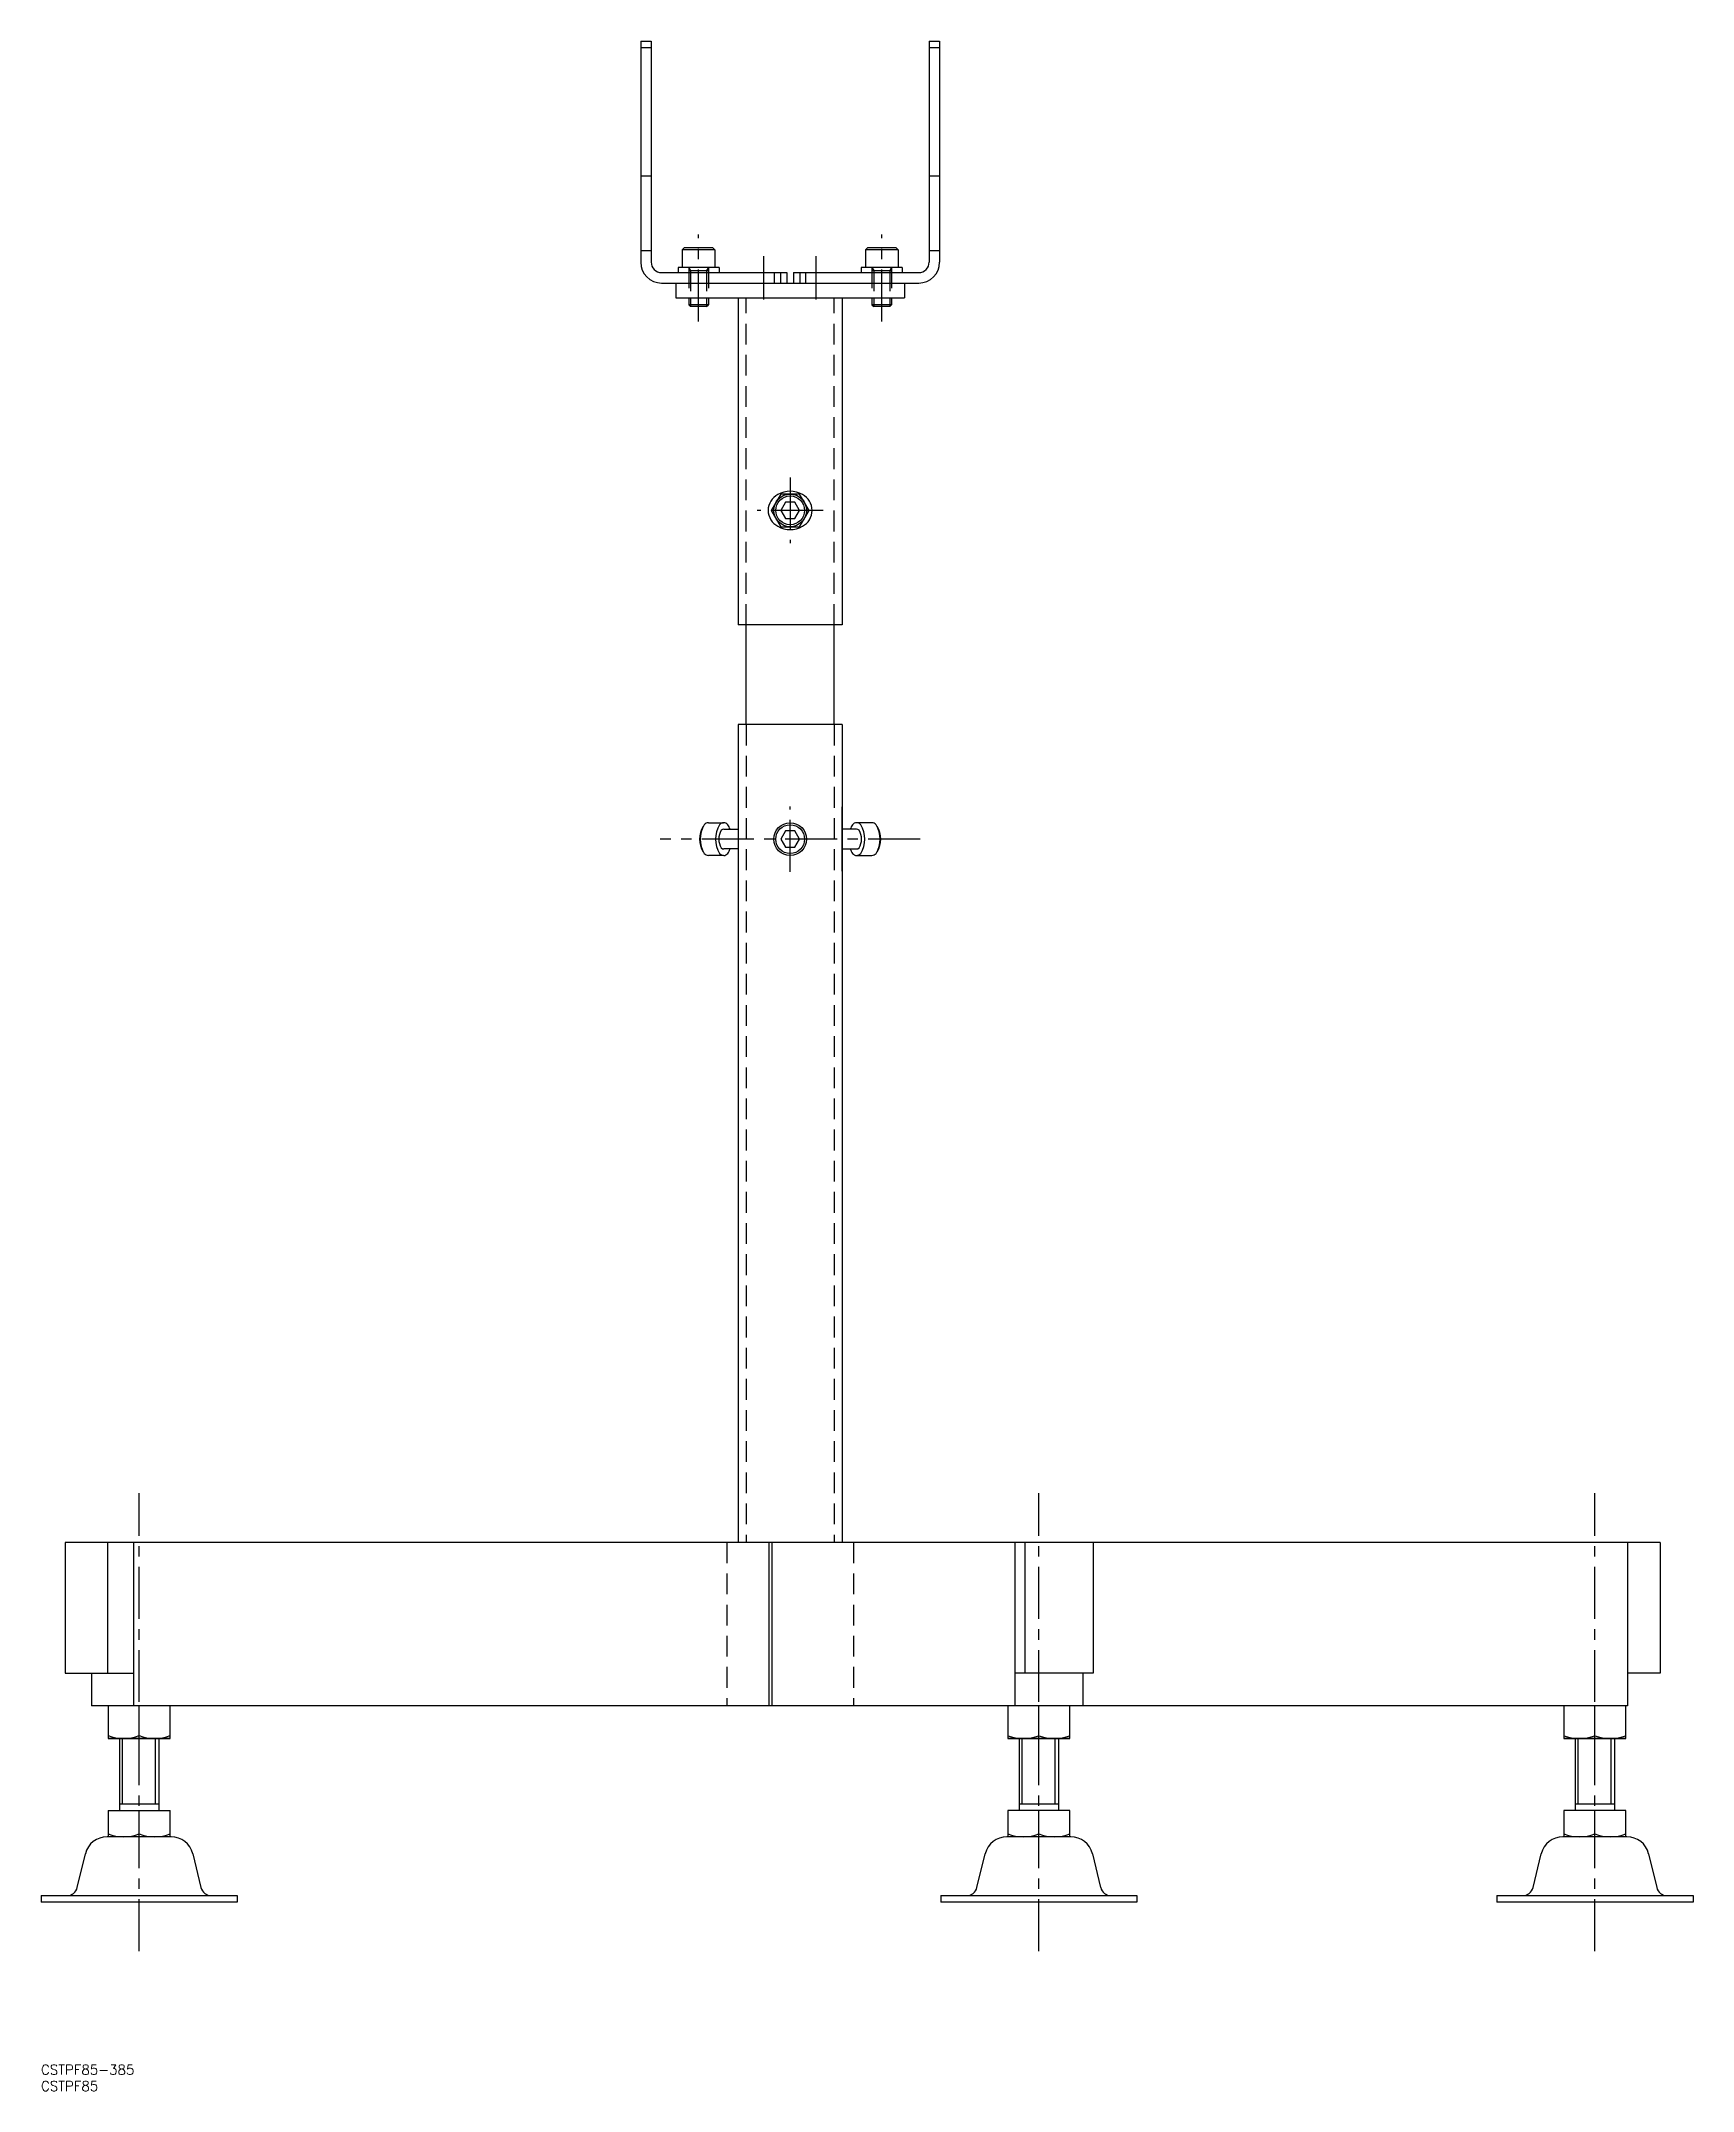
# Model space of a CAD drawing. Extents: x 0 to 1220, y -8 to 1245.
# Drawn here: x 0 to 505, y -8 to 619 of the extents above; entities that cross this region are included whole.
import ezdxf

# ---------------------------------------------------------------- set-up
doc = ezdxf.new("R2010")
doc.units = 0
doc.header["$LTSCALE"] = 0.5
doc.linetypes.add('CENTER', pattern=[50.8, 31.75, -6.35, 6.35, -6.35])
doc.linetypes.add('DASHED', pattern=[19.05, 12.7, -6.35])
doc.layers.get('0').update_dxf_attribs({"linetype": 'CONTINUOUS'})
doc.layers.add('CENTER', color=1, linetype='CENTER')
doc.styles.get("Standard").update_dxf_attribs({"font": 'txt.shx', "height": 10, "bigfont": 'bigfont.shx'})

# ---------------------------------------------------------------- blocks, each defined once
blk = doc.blocks.new('*U96')
at = {"color": 7, "linetype": 'CONTINUOUS'}
blk.add_text('CSTPF85-385', height=3, dxfattribs=at).set_placement((0, -3))
blk = doc.blocks.new('*U97')
at = {"color": 7, "linetype": 'CONTINUOUS'}
blk.add_text('CSTPF85', height=3, dxfattribs=at).set_placement((0, -8))

msp = doc.modelspace()

# ---------------------------------------------------------------- linework, layer by layer
at = {"color": 7, "linetype": 'CONTINUOUS'}
for p, q in [((183.32, 618.73), (183.32, 551.13)), ((183.32, 618.73), (186.52, 618.73)), ((183.32, 616.73), (186.52, 616.73)), ((186.52, 618.73), (186.52, 551.13)), ((271.52, 618.73), (271.52, 551.13)), ((271.52, 618.73), (274.72, 618.73)), ((271.52, 616.73), (274.72, 616.73)), ((274.72, 618.73), (274.72, 551.13)), ((183.32, 577.53), (186.52, 577.53)), ((271.52, 577.53), (274.72, 577.53)), ((183.32, 554.73), (186.52, 554.73)), ((196.62, 555.53), (196.02, 554.93)), ((196.02, 554.93), (196.02, 549.53)), ((206.02, 554.93), (196.02, 554.93)), ((205.42, 555.53), (196.62, 555.53)), ((205.42, 555.53), (206.02, 554.93)), ((206.02, 554.93), (206.02, 549.53)), ((252.62, 555.53), (252.02, 554.93)), ((252.02, 554.93), (252.02, 549.53)), ((262.02, 554.93), (252.02, 554.93)), ((261.42, 555.53), (252.62, 555.53)), ((261.42, 555.53), (262.02, 554.93)), ((262.02, 554.93), (262.02, 549.53)), ((271.52, 554.73), (274.72, 554.73)), ((189.72, 547.93), (228.02, 547.93)), ((207.27, 549.53), (194.77, 549.53)), ((194.77, 549.53), (194.77, 547.93)), ((207.27, 549.53), (207.27, 547.93)), ((226.02, 547.93), (226.02, 544.73)), ((228.02, 547.93), (228.02, 544.73)), ((230.02, 547.93), (268.32, 547.93)), ((230.02, 547.93), (230.02, 544.73)), ((232.02, 547.93), (232.02, 544.73)), ((263.27, 549.53), (250.77, 549.53)), ((250.77, 549.53), (250.77, 547.93)), ((263.27, 549.53), (263.27, 547.93)), ((189.72, 544.73), (268.32, 544.73)), ((194.02, 544.73), (194.02, 540.23)), ((194.02, 540.23), (264.02, 540.23)), ((198.02, 540.23), (198.02, 538.08)), ((198.02, 540.23), (198.02, 538.08)), ((204.02, 540.23), (204.02, 538.08)), ((204.02, 540.23), (204.02, 538.08)), ((213.12, 540.23), (213.12, 440.23)), ((244.56, 540.23), (249.48, 540.23)), ((244.92, 540.23), (244.92, 440.23)), ((254.02, 540.23), (254.02, 538.08)), ((254.02, 540.23), (254.02, 538.08)), ((260.02, 540.23), (260.02, 538.08)), ((260.02, 540.23), (260.02, 538.08)), ((264.02, 544.73), (264.02, 540.23)), ((204.02, 538.08), (198.02, 538.08)), ((198.02, 538.08), (198.56, 537.53)), ((204.02, 538.08), (198.02, 538.08)), ((198.02, 538.08), (198.56, 537.53)), ((203.48, 537.53), (198.56, 537.53)), ((203.48, 537.53), (198.56, 537.53)), ((203.48, 537.53), (204.02, 538.08)), ((203.48, 537.53), (204.02, 538.08)), ((260.02, 538.08), (254.02, 538.08)), ((254.02, 538.08), (254.56, 537.53)), ((260.02, 538.08), (254.02, 538.08)), ((259.48, 537.53), (254.56, 537.53)), ((259.48, 537.53), (254.56, 537.53)), ((259.48, 537.53), (260.02, 538.08)), ((226.13, 480.23), (223.24, 475.23)), ((231.9, 480.23), (226.13, 480.23)), ((227.57, 477.73), (226.13, 475.23)), ((230.46, 477.73), (227.57, 477.73)), ((231.9, 475.23), (230.46, 477.73)), ((234.79, 475.23), (231.9, 480.23)), ((223.24, 475.23), (226.13, 470.23)), ((226.13, 475.23), (227.57, 472.73)), ((226.13, 470.23), (231.9, 470.23)), ((227.57, 472.73), (230.46, 472.73)), ((230.46, 472.73), (231.9, 475.23)), ((231.9, 470.23), (234.79, 475.23)), ((244.92, 440.23), (213.12, 440.23)), ((215.57, 409.73), (215.57, 440.23)), ((242.47, 409.73), (242.47, 440.23)), ((213.12, 409.73), (213.12, 159.73)), ((244.92, 409.73), (213.12, 409.73)), ((244.92, 409.73), (244.92, 159.73)), ((244.92, 364.92), (244.92, 384.55)), ((204.03, 379.73), (208.63, 379.73)), ((208.71, 377.73), (213.12, 377.73)), ((227.57, 377.23), (226.13, 374.73)), ((230.46, 377.23), (227.57, 377.23)), ((231.9, 374.73), (230.46, 377.23)), ((249.33, 377.73), (244.92, 377.73)), ((254, 379.73), (249.41, 379.73)), ((213.12, 371.73), (208.71, 371.73)), ((226.13, 374.73), (227.57, 372.23)), ((227.57, 372.23), (230.46, 372.23)), ((230.46, 372.23), (231.9, 374.73)), ((244.92, 371.73), (249.33, 371.73)), ((208.63, 369.73), (204.03, 369.73)), ((249.41, 369.73), (254, 369.73)), ((7.35, 159.73), (7.35, 119.73)), ((495.02, 159.73), (7.35, 159.73)), ((20.29, 159.73), (20.29, 119.73)), ((28.38, 109.73), (28.38, 159.73)), ((222.62, 109.73), (222.62, 159.73)), ((223.47, 109.73), (223.47, 159.73)), ((297.66, 159.73), (297.66, 109.73)), ((300.76, 159.73), (300.76, 119.73)), ((321.68, 159.73), (321.68, 119.73)), ((485.02, 159.73), (485.02, 109.73)), ((495.02, 159.73), (495.02, 119.73)), ((7.35, 119.73), (28.38, 119.73)), ((15.44, 119.73), (15.44, 109.73)), ((321.68, 119.73), (297.66, 119.73)), ((318.59, 109.73), (318.59, 119.73)), ((495.02, 119.73), (485.02, 119.73)), ((485.02, 109.73), (15.44, 109.73)), ((20.5, 109.74), (20.5, 99.74)), ((30, 100.64), (30, 109.73)), ((39.5, 99.74), (39.5, 109.74)), ((295.54, 109.73), (295.54, 99.73)), ((305.04, 100.63), (305.04, 109.73)), ((314.54, 99.73), (314.54, 109.73)), ((465.52, 109.73), (465.52, 99.73)), ((475.02, 100.63), (475.02, 109.73)), ((484.52, 99.73), (484.52, 109.73)), ((39.5, 99.74), (20.5, 99.74)), ((20.5, 99.74), (30, 99.74)), ((24, 99.73), (24, 77.73)), ((30, 99.74), (39.5, 99.74)), ((36, 99.73), (36, 77.73)), ((314.54, 99.73), (295.54, 99.73)), ((295.54, 99.73), (305.04, 99.73)), ((299.04, 99.73), (299.04, 77.73)), ((305.04, 99.73), (314.54, 99.73)), ((311.04, 99.73), (311.04, 77.73)), ((484.52, 99.73), (465.52, 99.73)), ((465.52, 99.73), (475.02, 99.73)), ((469.02, 99.73), (469.02, 77.73)), ((469.02, 96.48), (469.02, 96.48)), ((475.02, 99.73), (484.52, 99.73)), ((481.02, 99.73), (481.02, 77.73)), ((299.04, 90.23), (299.04, 90.23)), ((469.02, 90.23), (469.02, 90.23)), ((20.5, 77.73), (20.5, 69.73)), ((20.5, 77.73), (39.5, 77.73)), ((36, 79.73), (24, 79.73)), ((30, 70.63), (30, 77.73)), ((39.5, 69.73), (39.5, 77.73)), ((295.54, 77.73), (295.54, 69.73)), ((314.54, 77.73), (295.54, 77.73)), ((311.04, 79.73), (299.04, 79.73)), ((305.04, 70.63), (305.04, 77.73)), ((314.54, 69.73), (314.54, 77.73)), ((465.52, 77.73), (465.52, 69.73)), ((484.52, 77.73), (465.52, 77.73)), ((481.02, 79.73), (469.02, 79.73)), ((475.02, 70.63), (475.02, 77.73)), ((484.52, 69.73), (484.52, 77.73)), ((39.8, 69.73), (20.2, 69.73)), ((314.83, 69.73), (295.24, 69.73)), ((484.82, 69.73), (465.22, 69.73)), ((11.09, 54.18), (13.59, 64.53)), ((46.41, 64.53), (48.91, 54.18)), ((286.13, 54.18), (288.63, 64.53)), ((321.44, 64.53), (323.94, 54.18)), ((456.11, 54.18), (458.61, 64.53)), ((491.43, 64.53), (493.93, 54.18)), ((0, 51.73), (60, 51.73)), ((0, 51.73), (0, 49.73)), ((60, 51.73), (60, 49.73)), ((275.04, 51.73), (335.04, 51.73)), ((275.04, 51.73), (275.04, 49.73)), ((335.04, 51.73), (335.04, 49.73)), ((445.02, 51.73), (505.02, 51.73)), ((445.02, 51.73), (445.02, 49.73)), ((505.02, 51.73), (505.02, 49.73)), ((60, 49.73), (0, 49.73)), ((335.04, 49.73), (275.04, 49.73)), ((505.02, 49.73), (445.02, 49.73))]:
    msp.add_line(p, q, dxfattribs=at)
at = {"color": 3, "linetype": 'DASHED'}
for p, q in [((198.02, 549.53), (198.02, 540.23)), ((198.02, 549.53), (198.56, 548.6)), ((198.02, 548.6), (204.02, 548.6)), ((198.56, 548.6), (198.56, 540.23)), ((204.02, 549.53), (203.48, 548.6)), ((203.48, 548.6), (203.48, 540.23)), ((204.02, 549.53), (204.02, 540.23)), ((224.27, 544.73), (224.27, 547.93)), ((233.77, 544.73), (233.77, 547.93)), ((254.02, 549.53), (254.02, 540.23)), ((254.02, 549.53), (254.56, 548.6)), ((254.02, 548.6), (260.02, 548.6)), ((254.56, 548.6), (254.56, 540.23)), ((260.02, 549.53), (259.48, 548.6)), ((259.48, 548.6), (259.48, 540.23)), ((260.02, 549.53), (260.02, 540.23)), ((215.57, 440.23), (215.57, 540.23)), ((242.47, 440.23), (242.47, 540.23)), ((215.57, 409.73), (215.57, 159.73)), ((242.47, 409.73), (242.47, 159.73)), ((209.67, 159.73), (209.67, 109.73)), ((248.37, 159.73), (248.37, 109.73))]:
    msp.add_line(p, q, dxfattribs=at)
at = {"color": 3, "linetype": 'CONTINUOUS'}
for p, q in [((198.56, 540.23), (198.56, 537.53)), ((198.56, 540.23), (198.56, 537.53)), ((203.48, 540.23), (203.48, 537.53)), ((203.48, 540.23), (203.48, 537.53)), ((254.56, 540.23), (254.56, 537.53)), ((254.56, 540.23), (254.56, 537.53)), ((259.48, 540.23), (259.48, 537.53)), ((259.48, 540.23), (259.48, 537.53)), ((24.92, 79.73), (24.92, 99.73)), ((35.03, 79.73), (35.03, 99.73)), ((299.96, 79.73), (299.96, 99.73)), ((310.06, 79.73), (310.06, 99.73)), ((469.94, 79.73), (469.94, 99.73)), ((480.04, 79.73), (480.04, 99.73))]:
    msp.add_line(p, q, dxfattribs=at)
at = {"color": 7, "linetype": 'CONTINUOUS'}
for centre, radius in [((229.02, 475.23), 5), ((229.02, 475.23), 4.4), ((229.02, 374.73), 5), ((229.02, 374.73), 4.4)]:
    msp.add_circle(centre, radius, dxfattribs=at)
for centre, radius, start, end in [((189.72, 551.13), 6.4, 180, 270), ((189.72, 551.13), 3.2, 180, 270), ((268.32, 551.13), 3.2, 270, 0), ((268.32, 551.13), 6.4, 270, 0), ((227.7, 475.23), 5.41, 116.46785, 243.53215), ((229.02, 473.74), 7.35, 59.52674, 120.47326), ((230.33, 475.23), 5.41, 296.46785, 63.53215), ((229.02, 476.68), 7.32, 239.36427, 300.63573), ((208.69, 374.73), 7.38, 148.5055, 211.4945), ((209.92, 374.73), 8.39, 148.5055, 211.4945), ((203.51, 377.72), 1.41, 132.1122, 142.10307), ((204.03, 378.13), 1.6, 90, 142.10307), ((214.63, 374.73), 8.42, 148.68011, 211.31989), ((212.54, 374.73), 5.33, 149.65724, 210.34276), ((208.71, 378.13), 1.6, 38.31043, 142.32425), ((208.71, 376.62), 1.12, 90, 133.60455), ((202.85, 374.73), 8.36, 21.03422, 31.70927), ((255.18, 374.73), 8.36, 148.29073, 158.96578), ((249.33, 378.13), 1.6, 37.67575, 141.68957), ((249.33, 376.62), 1.12, 46.39545, 90), ((245.5, 374.73), 5.33, 329.65724, 30.34276), ((243.4, 374.73), 8.42, 328.68011, 31.31989), ((254, 378.13), 1.6, 37.89693, 90), ((248.12, 374.73), 8.39, 328.5055, 31.4945), ((254.52, 377.72), 1.41, 37.89693, 47.8878), ((249.34, 374.73), 7.38, 328.5055, 31.4945), ((203.51, 371.74), 1.41, 217.89693, 227.8878), ((204.03, 371.34), 1.6, 217.89693, 270), ((208.71, 371.33), 1.6, 217.67575, 321.68957), ((208.71, 372.85), 1.12, 226.39545, 270), ((202.85, 374.73), 8.36, 328.29073, 338.96578), ((255.18, 374.73), 8.36, 201.03422, 211.70927), ((249.33, 371.33), 1.6, 218.31043, 322.32425), ((249.33, 372.85), 1.12, 270, 313.60455), ((254, 371.34), 1.6, 270, 322.10307), ((254.52, 371.74), 1.41, 312.1122, 322.10307), ((25.25, 112.74), 13, 248.56458, 291.43542), ((34.75, 112.74), 13, 248.56458, 291.43542), ((300.29, 112.73), 13, 248.56458, 291.43542), ((309.79, 112.73), 13, 248.56458, 291.43542), ((470.27, 112.73), 13, 248.56458, 291.43542), ((479.77, 112.73), 13, 248.56458, 291.43542), ((20.2, 62.93), 6.8, 90, 166.41401), ((25.25, 82.73), 13, 248.56458, 291.43542), ((34.75, 82.73), 13, 248.56458, 291.43542), ((39.8, 62.93), 6.8, 13.58599, 90), ((295.24, 62.93), 6.8, 90, 166.41401), ((300.29, 82.73), 13, 248.56458, 291.43542), ((309.79, 82.73), 13, 248.56458, 291.43542), ((314.83, 62.93), 6.8, 13.58599, 90), ((465.22, 62.93), 6.8, 90, 166.41401), ((470.27, 82.73), 13, 248.56458, 291.43542), ((479.77, 82.73), 13, 248.56458, 291.43542), ((484.82, 62.93), 6.8, 13.58599, 90), ((7.98, 54.93), 3.2, 270, 346.41401), ((52.02, 54.93), 3.2, 193.58599, 270), ((283.02, 54.93), 3.2, 270, 346.41401), ((327.06, 54.93), 3.2, 193.58599, 270), ((453, 54.93), 3.2, 270, 346.41401), ((497.04, 54.93), 3.2, 193.58599, 270)]:
    msp.add_arc(centre, radius, start, end, dxfattribs=at)
at = {"layer": 'CENTER', "color": 1, "linetype": 'CENTER'}
for p, q in [((201.02, 533.01), (201.02, 559.53)), ((257.02, 533.01), (257.02, 559.53)), ((221.02, 539.73), (221.02, 552.93)), ((237.02, 539.73), (237.02, 552.93)), ((229.02, 485.3), (229.02, 465.17)), ((239.09, 475.23), (218.95, 475.23)), ((229.02, 364.73), (229.02, 384.73)), ((268.74, 374.73), (189.3, 374.73)), ((30, 34.73), (30, 174.73)), ((305.04, 34.73), (305.04, 174.73)), ((475.02, 34.73), (475.02, 174.73))]:
    msp.add_line(p, q, dxfattribs=at)

# ---------------------------------------------------------------- block references
at = {"color": 7, "linetype": 'CONTINUOUS'}
for name in ['*U96', '*U97']:
    msp.add_blockref(name, (0, 0), dxfattribs=at)

doc.saveas('drawing.dxf')
